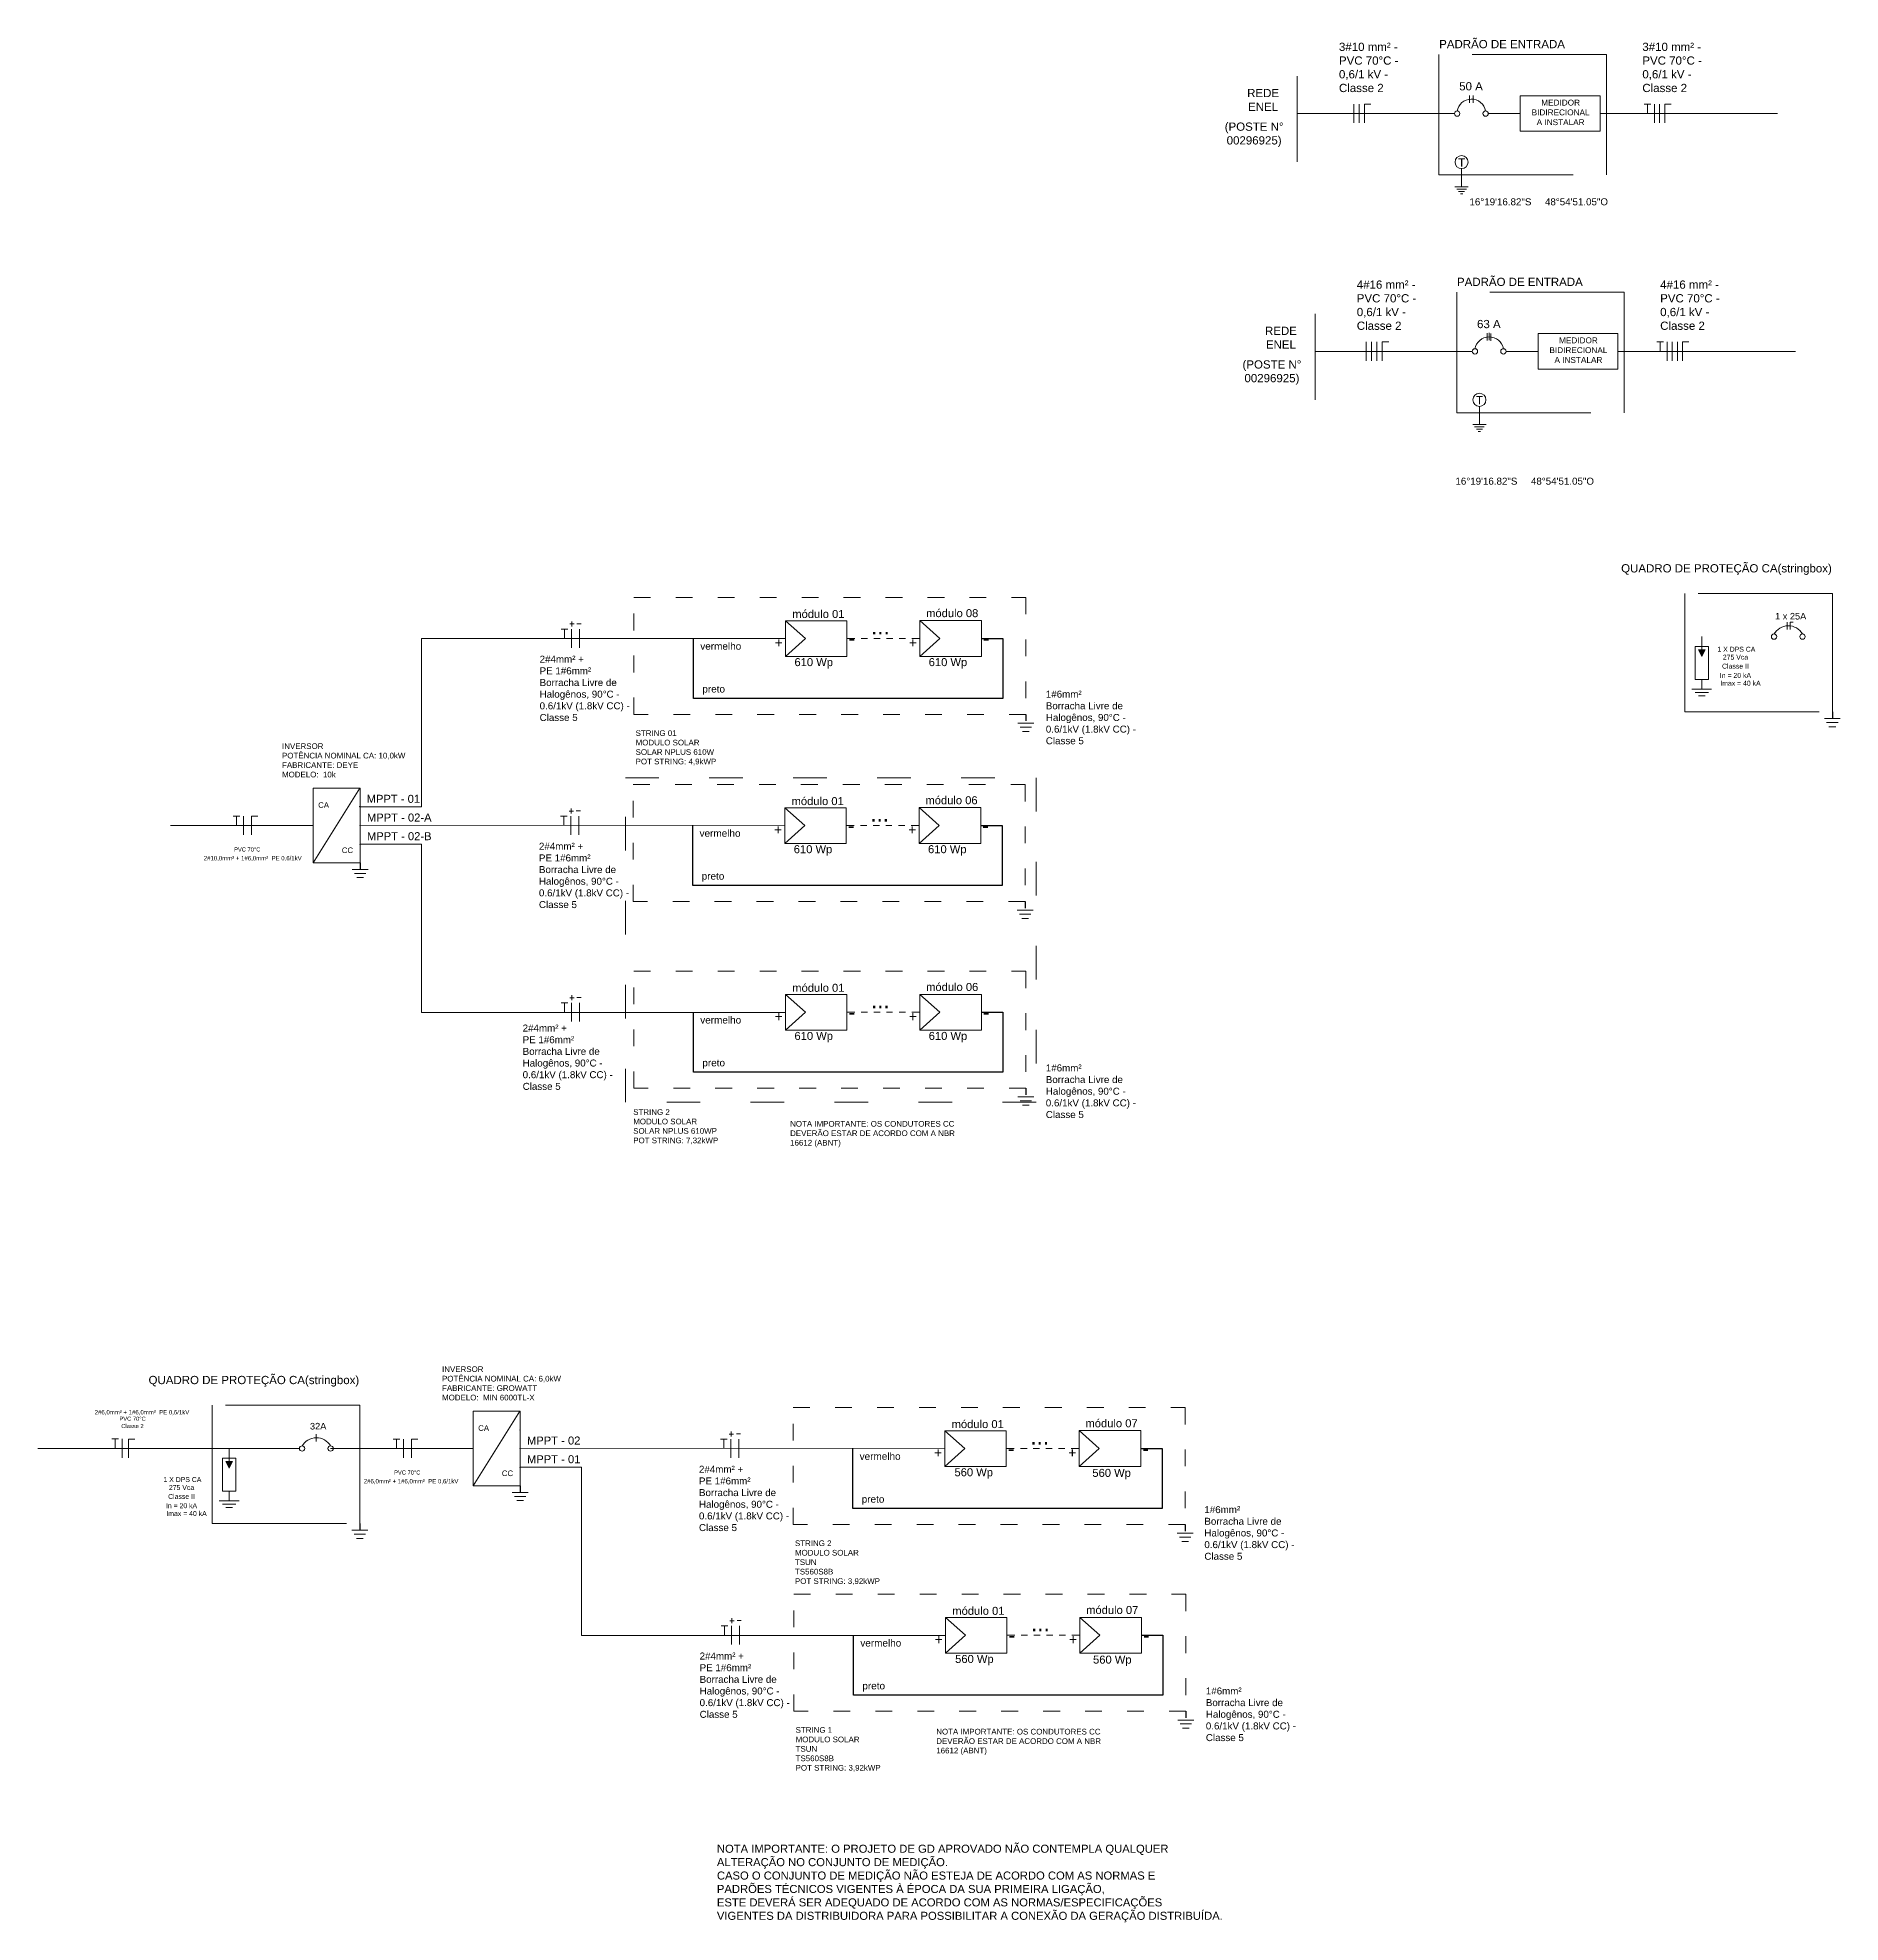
# Model space of a CAD drawing. Header units: centimetres. Extents: x -1416 to 19908, y -7962 to 7254.
# Drawn here: x -1416 to -771, y -1370 to -697 of the extents above; entities that cross this region are included whole.
import ezdxf
from ezdxf.enums import TextEntityAlignment as Align

# ---------------------------------------------------------------- set-up
doc = ezdxf.new("R2010")
doc.units = ezdxf.units.CM
doc.linetypes.add('ACAD_ISO03W100', pattern=[30, 12, -18])
doc.layers.get('0').update_dxf_attribs({"color": 4, "lineweight": 18})
for name, color, linetype, lineweight in [('LINHA DE CHAMADA', 1, 'Continuous', 18), ('PDF_Text', 7, 'Continuous', 15), ('PDF_UNIFILAR', 7, 'Continuous', 15), ('TEXTO CAR1', 7, 'Continuous', 25), ('TXT-02', 7, 'Continuous', 20), ('WY-ELE-DIAGRAMA', 2, 'Continuous', 18)]:
    doc.layers.add(name, color=color, linetype=linetype, lineweight=lineweight)
doc.layers.add('PDF_DIAGRAMA', color=92, linetype='Continuous', lineweight=15, true_color=0x00dd00)
doc.styles.add('arial', font='arial.ttf')
doc.styles.add('Arial$001', font='arial.ttf', dxfattribs={"height": 4.378104})
doc.styles.add('PDF Arial', font='arial.ttf')
doc.styles.add('STANDARD-0.1', font='arial.ttf', dxfattribs={"height": 0.1})
doc.styles.add('Style-Arial', font='arial.ttf')

msp = doc.modelspace()

# ---------------------------------------------------------------- texts
at = {"color": 7, "style": 'Arial$001'}
for s, height, p in [('2#10,0mm² + 1#6,0mm²  PE 0,6/1kV', 1.5413, (-1356.24, -990.57)), ('PVC 70°C', 1.473, (-1345.4, -987.42)), ('2#6,0mm² + 1#6,0mm²  PE 0,6/1kV', 1.5413, (-1395.22, -1188.61)), ('PVC 70°C', 1.473, (-1386.38, -1190.9)), ('Classe 2', 1.471, (-1385.72, -1193.51)), ('2#6,0mm² + 1#6,0mm²  PE 0,6/1kV', 1.5413, (-1299.04, -1213.26)), ('PVC 70°C', 1.473, (-1288.2, -1210.11))]:
    msp.add_text(s, height=height, dxfattribs=at).set_placement(p)
at = {"color": 7, "lineweight": 20, "insert": (-1172.83, -1342.41), "char_height": 4, "width": 187.3938, "attachment_point": 1}
msp.add_mtext('\\fArial|b0|i0|c0|p0;\\H2.87628011;NOTA IMPORTANTE: O PROJETO DE GD APROVADO NÃO CONTEMPLA QUALQUER\\PALTERAÇÃO NO CONJUNTO DE MEDIÇÃO. \\PCASO O CONJUNTO DE MEDIÇÃO NÃO ESTEJA DE ACORDO COM AS NORMAS E\\PPADRÕES TÉCNICOS VIGENTES À ÉPOCA DA SUA PRIMEIRA LIGAÇÃO, \\PESTE DEVERÁ SER ADEQUADO DE ACORDO COM AS NORMAS/ESPECIFICAÇÕES \\P\\ps*;VIGENTES DA DISTRIBUIDORA PARA POSSIBILITAR A CONEXÃO DA GERAÇÃO DISTRIBUÍDA.', dxfattribs=at)
at = {"layer": 'PDF_Text', "color": 7, "attachment_point": 7, "style": 'PDF Arial'}
for s, insert, char_height in [('...', (-1117.73, -909.84), 5.72), ('+', (-1152.2, -914.55), 3.58), ('-', (-1125.84, -913.8), 5.15), ('+', (-1104.21, -914.55), 3.58), ('-', (-1077.75, -913.8), 5.15), ('...', (-1117.98, -976.71), 5.72), ('+', (-1152.44, -981.42), 3.58), ('-', (-1126.08, -980.67), 5.15), ('+', (-1104.45, -981.42), 3.58), ('-', (-1077.99, -980.67), 5.15), ('...', (-1117.74, -1043.45), 5.72), ('+', (-1152.2, -1048.16), 3.58), ('-', (-1125.84, -1047.41), 5.15), ('+', (-1104.22, -1048.16), 3.58), ('-', (-1077.76, -1047.41), 5.15), ('...', (-1060.77, -1199.4), 5.72), ('+', (-1095.24, -1204.11), 3.58), ('-', (-1068.88, -1203.35), 5.15), ('+', (-1047.25, -1204.11), 3.58), ('-', (-1020.79, -1203.35), 5.15), ('...', (-1060.54, -1266.13), 5.72), ('+', (-1095, -1270.84), 3.58), ('-', (-1068.64, -1270.09), 5.15), ('+', (-1047.01, -1270.84), 3.58), ('-', (-1020.55, -1270.09), 5.15)]:
    msp.add_mtext(s, dxfattribs=dict(at, insert=insert, char_height=char_height))
at = {"layer": 'TEXTO CAR1', "color": 7, "lineweight": 9, "style": 'Style-Arial'}
for p in [(-904.82, -756.45), (-909.83, -856.31)]:
    msp.add_text(' 16°19\'16.82"S     48°54\'51.05"O   ', height=2.5, dxfattribs=at).set_placement(p)
at = {"layer": 'TXT-02', "color": 7, "linetype": 'ByBlock', "lineweight": 9, "style": 'arial'}
for p in [(-808.44, -916), (-1363.87, -1212.77)]:
    msp.add_text('1 X DPS CA', height=1.764, dxfattribs=at).set_placement(p, align=Align.CENTER)
at = {"layer": 'TXT-02', "color": 0, "linetype": 'ByBlock', "lineweight": 9, "style": 'arial'}
for s, p in [('Classe II', (-808.77, -922.05)), ('275 Vca', (-808.77, -918.84)), ('In = 20 kA', (-808.77, -925.35)), ('Imax = 40 kA', (-806.98, -928.15)), ('Classe II', (-1364.19, -1218.82)), ('275 Vca', (-1364.19, -1215.62)), ('In = 20 kA', (-1364.19, -1222.13)), ('Imax = 40 kA', (-1362.4, -1224.92))]:
    msp.add_text(s, height=1.764, dxfattribs=at).set_placement(p, align=Align.CENTER)
at = {"layer": 'TXT-02', "color": 7, "lineweight": 9}
for s, insert, char_height, width, attachment_point, style in [('3#10 mm² -\\PPVC 70°C -\\P0,6/1 kV - \\PClasse 2', (-950.49, -698.34), 2.94, 24.7378, 1, 'arial'), ('{PADRÃO DE ENTRADA}', (-869.72, -697.36), 2.94, 47.3191, 3, 'STANDARD-0.1'), ('3#10 mm² -\\PPVC 70°C -\\P0,6/1 kV - \\PClasse 2', (-842.05, -698.34), 2.94, 24.7378, 1, 'arial'), ('\\P50 A', (-903.29, -707.54), 2.94, 18.9536, 2, 'STANDARD-0.1'), ('REDE\\PENEL', (-977.6, -714.86), 2.94, 18.9536, 2, 'STANDARD-0.1'), ('MEDIDOR BIDIRECIONAL \\PA INSTALAR', (-871.26, -723.26), 2.1, 30.6165, 5, 'STANDARD-0.1'), ('{T}', (-906.64, -739.65), 2.94, 18.9536, 2, 'STANDARD-0.1'), ('4#16 mm² -\\PPVC 70°C -\\P0,6/1 kV - \\PClasse 2', (-944.12, -783.32), 2.94, 24.7378, 1, 'arial'), ('{PADRÃO DE ENTRADA}', (-863.35, -782.34), 2.94, 47.3191, 3, 'STANDARD-0.1'), ('4#16 mm² -\\PPVC 70°C -\\P0,6/1 kV - \\PClasse 2', (-835.68, -783.32), 2.94, 24.7378, 1, 'arial'), ('REDE\\PENEL', (-971.24, -799.84), 2.94, 18.9536, 2, 'STANDARD-0.1'), ('\\P63 A', (-896.92, -792.52), 2.94, 18.9536, 2, 'STANDARD-0.1'), ('MEDIDOR BIDIRECIONAL \\PA INSTALAR', (-864.9, -808.24), 2.1, 30.6165, 5, 'STANDARD-0.1'), ('{T}', (-900.28, -824.63), 2.94, 18.9536, 2, 'STANDARD-0.1'), ('QUADRO DE PROTEÇÃO CA(stringbox)', (-774.33, -884.73), 2.94, 73.4928, 3, 'STANDARD-0.1'), ('2#4mm² +^JPE 1#6mm²\\PBorracha Livre de Halogênos, 90°C - 0.6/1kV (1.8kV CC) - \\PClasse 5\\P', (-1236.19, -917.43), 2.5, 32.4468, 1, 'arial'), ('1#6mm²\\PBorracha Livre de Halogênos, 90°C - 0.6/1kV (1.8kV CC) - \\PClasse 5\\P', (-1055.26, -929.92), 2.5, 32.4468, 1, 'arial'), ('CA', (-1315.34, -969.8), 1.999, 87.969, 1, 'STANDARD-0.1'), ('CC', (-1306.9, -985.98), 1.999, 87.969, 1, 'STANDARD-0.1'), ('2#4mm² +^JPE 1#6mm²\\PBorracha Livre de Halogênos, 90°C - 0.6/1kV (1.8kV CC) - \\PClasse 5\\P', (-1236.44, -984.3), 2.5, 32.4468, 1, 'arial'), ('2#4mm² +^JPE 1#6mm²\\PBorracha Livre de Halogênos, 90°C - 0.6/1kV (1.8kV CC) - \\PClasse 5\\P', (-1242.26, -1049.27), 2.5, 32.4468, 1, 'arial'), ('1#6mm²\\PBorracha Livre de Halogênos, 90°C - 0.6/1kV (1.8kV CC) - \\PClasse 5\\P', (-1055.27, -1063.52), 2.5, 32.4468, 1, 'arial'), ('NOTA IMPORTANTE: OS CONDUTORES CC DEVERÃO ESTAR DE ACORDO COM A NBR 16612 (ABNT)', (-1146.66, -1083.73), 2.0286, 58.7349, 1, 'STANDARD-0.1'), ('QUADRO DE PROTEÇÃO CA(stringbox)', (-1300.67, -1174.85), 2.94, 73.4928, 3, 'STANDARD-0.1'), ('CA', (-1258.14, -1192.49), 1.999, 87.969, 1, 'STANDARD-0.1'), ('CC', (-1249.7, -1208.66), 1.999, 87.969, 1, 'STANDARD-0.1'), ('2#4mm² +^JPE 1#6mm²\\PBorracha Livre de Halogênos, 90°C - 0.6/1kV (1.8kV CC) - \\PClasse 5\\P', (-1179.24, -1206.98), 2.5, 32.4468, 1, 'arial'), ('1#6mm²\\PBorracha Livre de Halogênos, 90°C - 0.6/1kV (1.8kV CC) - \\PClasse 5\\P', (-998.6, -1221.4), 2.5, 32.4468, 1, 'arial'), ('2#4mm² +^JPE 1#6mm²\\PBorracha Livre de Halogênos, 90°C - 0.6/1kV (1.8kV CC) - \\PClasse 5\\P', (-1179, -1273.72), 2.5, 32.4468, 1, 'arial'), ('1#6mm²\\PBorracha Livre de Halogênos, 90°C - 0.6/1kV (1.8kV CC) - \\PClasse 5\\P', (-998.07, -1286.21), 2.5, 32.4468, 1, 'arial'), ('NOTA IMPORTANTE: OS CONDUTORES CC DEVERÃO ESTAR DE ACORDO COM A NBR 16612 (ABNT)', (-1094.43, -1300.99), 2.0286, 58.7349, 1, 'STANDARD-0.1')]:
    msp.add_mtext(s, dxfattribs=dict(at, insert=insert, char_height=char_height, width=width, attachment_point=attachment_point, style=style))
at = {"layer": 'TXT-02', "color": 6, "lineweight": 9}
for s, insert, char_height, width, attachment_point, style in [('\\C256;\\H2.94;(POSTE N° \\P00296925)', (-980.81, -726.87), 4, 50, 2, 'STANDARD-0.1'), ('\\C256;\\H2.94;(POSTE N° \\P00296925)', (-974.45, -811.86), 4, 50, 2, 'STANDARD-0.1'), ('{\\C256;módulo 06}', (-1098.3, -970.57), 2.8602, 32.0318, 7, 'PDF Arial'), ('\\C256;STRING 2\\PMODULO SOLAR\\PTSUN^J\\C7;TS560S8B^JPOT STRING: 3,92kWP', (-1144.93, -1233.65), 2.0286, 50, 1, 'STANDARD-0.1'), ('\\C256;STRING 1\\PMODULO SOLAR\\PTSUN^J\\C7;TS560S8B^JPOT STRING: 3,92kWP', (-1144.69, -1300.38), 2.0286, 50, 1, 'STANDARD-0.1')]:
    msp.add_mtext(s, dxfattribs=dict(at, insert=insert, char_height=char_height, width=width, attachment_point=attachment_point, style=style))
at = {"layer": 'TXT-02', "color": 6, "lineweight": 9, "char_height": 2.8602, "attachment_point": 7, "style": 'PDF Arial'}
for s, insert in [('\\C256;módulo 01\\P', (-1145.89, -903.99)), ('{\\C256;módulo 08}', (-1098.05, -903.7)), ('{\\C256;610 Wp}', (-1145.11, -922.02)), ('{\\C256;610 Wp}', (-1097.13, -922.02)), ('{\\C256;610 Wp}', (-1097.13, -922.02)), ('{\\C256;MPPT - 01}', (-1298.01, -970.06)), ('\\C256;módulo 01\\P', (-1146.14, -970.87)), ('{\\C256;MPPT - 02-A}', (-1297.91, -976.74)), ('{\\C256;MPPT - 02-B}', (-1297.91, -983.41)), ('{\\C256;610 Wp}', (-1145.36, -988.89)), ('{\\C256;610 Wp}', (-1097.37, -988.89)), ('\\C256;módulo 01\\P', (-1145.9, -1037.6)), ('{\\C256;módulo 06}', (-1098.06, -1037.3)), ('{\\C256;610 Wp}', (-1145.11, -1055.63)), ('{\\C256;610 Wp}', (-1097.13, -1055.63)), ('\\C256;módulo 01\\P', (-1088.94, -1193.55)), ('\\C256;módulo 07', (-1041.1, -1193.25)), ('\\C256;MPPT - 02\\P', (-1240.71, -1199.42)), ('\\C256;MPPT - 01\\P', (-1240.71, -1206.1)), ('\\C256;\\H2.86017309;560 Wp', (-1087.92, -1211.58)), ('\\C256;\\H2.86017309;560 Wp', (-1038.63, -1211.81)), ('\\C256;módulo 01\\P', (-1088.7, -1260.29)), ('\\C256;módulo 07', (-1040.86, -1259.99)), ('\\C256;\\H2.86017309;560 Wp', (-1087.68, -1278.31)), ('\\C256;\\H2.86017309;560 Wp', (-1038.39, -1278.55))]:
    msp.add_mtext(s, dxfattribs=dict(at, insert=insert))
at = {"layer": 'TXT-02', "color": 0, "lineweight": 9, "char_height": 2.352, "width": 15.1629, "attachment_point": 2, "style": 'STANDARD-0.1'}
for s, insert in [('1 x 25A', (-789.04, -902.14)), ('32A', (-1315.35, -1191.65))]:
    msp.add_mtext(s, dxfattribs=dict(at, insert=insert))
at = {"layer": 'TXT-02', "color": 7, "char_height": 2.548, "attachment_point": 7, "style": 'PDF Arial'}
for s, insert in [('vermelho', (-1178.77, -915.33)), ('preto', (-1178.04, -931.37)), ('vermelho', (-1179.02, -982.2)), ('preto', (-1178.28, -998.24)), ('vermelho', (-1178.78, -1048.94)), ('preto', (-1178.04, -1064.98)), ('vermelho', (-1121.81, -1204.89)), ('preto', (-1121.08, -1220.93)), ('vermelho', (-1121.57, -1271.62)), ('preto', (-1120.84, -1287.66))]:
    msp.add_mtext(s, dxfattribs=dict(at, insert=insert))
at = {"layer": 'TXT-02', "lineweight": 9, "char_height": 2.0286, "attachment_point": 1, "style": 'STANDARD-0.1'}
for s, insert, width in [('INVERSOR \\PPOTÊNCIA NOMINAL CA: 10,0kW\\PFABRICANTE: DEYE^JMODELO:  10k', (-1328.27, -948.75), 65), ('STRING 01^JMODULO SOLAR\\PSOLAR NPLUS 610W\\P{\\C7;POT STRING: 4,9kWP}', (-1201.88, -944.09), 50), ('STRING 2\\PMODULO SOLAR\\PSOLAR NPLUS 610WP\\P{\\C7;POT STRING: 7,32kWP}', (-1202.74, -1079.53), 50), ('INVERSOR \\PPOTÊNCIA NOMINAL CA: 6,0kW\\PFABRICANTE: GROWATT\\PMODELO:  MIN 6000TL-X\\P', (-1271.07, -1171.44), 65)]:
    msp.add_mtext(s, dxfattribs=dict(at, insert=insert, width=width))

# ---------------------------------------------------------------- hatches: boundary and pattern name
at = {"lineweight": 9}
for points in [[(-821.99, -915.32), (-819.64, -915.32), (-820.82, -917.67)], [(-1348.33, -1205.44), (-1345.98, -1205.44), (-1347.15, -1207.79)]]:
    msp.add_hatch(color=7, dxfattribs=at).paths.add_polyline_path(points)

# ---------------------------------------------------------------- linework, layer by layer
at = {"color": 7, "lineweight": 9}
for p, q in [((-945.18, -720.33), (-945.18, -727.01)), ((-943.27, -720.33), (-943.27, -727.01)), ((-943.27, -720.33), (-943.27, -727.01)), ((-941.35, -720.33), (-941.35, -727.01)), ((-941.35, -720.33), (-941.35, -727.01)), ((-941.35, -720.33), (-939.09, -720.33)), ((-839.03, -720.33), (-841.36, -720.33)), ((-840.22, -720.33), (-840.22, -723.67)), ((-840.22, -720.33), (-840.22, -723.67)), ((-837.71, -720.33), (-837.71, -727.01)), ((-835.88, -720.33), (-835.88, -727.01)), ((-835.88, -720.33), (-835.88, -727.01)), ((-834.06, -720.33), (-831.79, -720.33)), ((-834.06, -720.33), (-834.06, -727.01)), ((-834.06, -720.33), (-834.06, -727.01)), ((-906.66, -743.33), (-906.66, -749.87)), ((-906.66, -749.87), (-909.03, -749.87)), ((-906.66, -750.68), (-908.39, -750.68)), ((-906.66, -751.49), (-907.75, -751.49)), ((-906.66, -752.3), (-907.1, -752.3)), ((-906.66, -749.87), (-904.29, -749.87)), ((-906.66, -750.68), (-904.93, -750.68)), ((-906.66, -751.49), (-905.58, -751.49)), ((-906.66, -752.3), (-906.22, -752.3)), ((-940.72, -805.31), (-940.72, -811.99)), ((-938.81, -805.31), (-938.81, -811.99)), ((-936.9, -805.31), (-936.9, -811.99)), ((-936.9, -805.31), (-936.9, -811.99)), ((-934.99, -805.31), (-934.99, -811.99)), ((-934.99, -805.31), (-934.99, -811.99)), ((-934.99, -805.31), (-932.72, -805.31)), ((-834.49, -805.31), (-836.82, -805.31)), ((-835.68, -805.31), (-835.68, -808.65)), ((-835.68, -805.31), (-835.68, -808.65)), ((-833.17, -805.31), (-833.17, -811.99)), ((-831.34, -805.31), (-831.34, -811.99)), ((-829.52, -805.31), (-829.52, -811.99)), ((-829.52, -805.31), (-829.52, -811.99)), ((-827.69, -805.31), (-825.42, -805.31)), ((-827.69, -805.31), (-827.69, -811.99)), ((-827.69, -805.31), (-827.69, -811.99)), ((-900.29, -828.31), (-900.29, -834.85)), ((-900.29, -834.85), (-902.66, -834.85)), ((-900.29, -834.85), (-897.92, -834.85)), ((-900.29, -835.66), (-902.02, -835.66)), ((-900.29, -836.47), (-901.38, -836.47)), ((-900.29, -837.28), (-900.74, -837.28)), ((-900.29, -835.66), (-898.57, -835.66)), ((-900.29, -836.47), (-899.21, -836.47)), ((-900.29, -837.28), (-899.85, -837.28)), ((-1226.14, -907.91), (-1228.46, -907.91)), ((-1227.33, -907.91), (-1227.33, -911.25)), ((-1227.33, -907.91), (-1227.33, -911.25)), ((-1224.65, -906.08), (-1225.44, -906.08)), ((-1224.82, -907.91), (-1224.82, -914.59)), ((-1224.82, -907.91), (-1224.82, -914.59)), ((-1224.65, -905.21), (-1224.65, -906.95)), ((-1224.65, -906.08), (-1223.87, -906.08)), ((-1222.84, -906.01), (-1221.31, -906.01)), ((-1221.98, -907.91), (-1221.98, -914.59)), ((-1221.98, -907.91), (-1221.98, -914.59)), ((-1343.36, -974.78), (-1345.69, -974.78)), ((-1344.55, -974.78), (-1344.55, -978.12)), ((-1344.55, -974.78), (-1344.55, -978.12)), ((-1342.04, -974.78), (-1342.04, -981.46)), ((-1342.04, -974.78), (-1342.04, -981.46)), ((-1339.21, -974.78), (-1339.21, -981.46)), ((-1339.21, -974.78), (-1339.21, -981.46)), ((-1339.21, -974.78), (-1336.94, -974.78)), ((-1226.38, -974.78), (-1228.71, -974.78)), ((-1227.57, -974.78), (-1227.57, -978.12)), ((-1227.57, -974.78), (-1227.57, -978.12)), ((-1224.9, -972.95), (-1225.68, -972.95)), ((-1225.06, -974.78), (-1225.06, -981.46)), ((-1225.06, -974.78), (-1225.06, -981.46)), ((-1224.9, -972.08), (-1224.9, -973.82)), ((-1224.9, -972.95), (-1224.11, -972.95)), ((-1223.08, -972.88), (-1221.55, -972.88)), ((-1222.23, -974.78), (-1222.23, -981.46)), ((-1222.23, -974.78), (-1222.23, -981.46)), ((-1226.14, -1041.52), (-1228.47, -1041.52)), ((-1227.34, -1041.52), (-1227.34, -1044.86)), ((-1227.34, -1041.52), (-1227.34, -1044.86)), ((-1224.66, -1039.68), (-1225.44, -1039.68)), ((-1224.82, -1041.52), (-1224.82, -1048.2)), ((-1224.82, -1041.52), (-1224.82, -1048.2)), ((-1224.66, -1038.81), (-1224.66, -1040.55)), ((-1224.66, -1039.68), (-1223.88, -1039.68)), ((-1222.84, -1039.62), (-1221.32, -1039.62)), ((-1221.99, -1041.52), (-1221.99, -1048.2)), ((-1221.99, -1041.52), (-1221.99, -1048.2)), ((-1386.75, -1197.4), (-1389.08, -1197.4)), ((-1387.94, -1197.4), (-1387.94, -1200.74)), ((-1387.94, -1197.4), (-1387.94, -1200.74)), ((-1385.43, -1197.4), (-1385.43, -1204.08)), ((-1385.43, -1197.4), (-1385.43, -1204.08)), ((-1383.14, -1197.41), (-1383.14, -1204.09)), ((-1383.14, -1197.41), (-1383.14, -1204.09)), ((-1383.14, -1197.41), (-1380.88, -1197.41)), ((-1286.16, -1197.46), (-1288.49, -1197.46)), ((-1287.35, -1197.46), (-1287.35, -1200.8)), ((-1287.35, -1197.46), (-1287.35, -1200.8)), ((-1284.84, -1197.46), (-1284.84, -1204.14)), ((-1284.84, -1197.46), (-1284.84, -1204.14)), ((-1282.01, -1197.46), (-1282.01, -1204.14)), ((-1282.01, -1197.46), (-1282.01, -1204.14)), ((-1282.01, -1197.46), (-1279.74, -1197.46)), ((-1169.18, -1197.47), (-1171.51, -1197.47)), ((-1170.37, -1197.47), (-1170.37, -1200.81)), ((-1170.37, -1197.47), (-1170.37, -1200.81)), ((-1167.7, -1195.63), (-1168.48, -1195.63)), ((-1167.86, -1197.47), (-1167.86, -1204.15)), ((-1167.86, -1197.47), (-1167.86, -1204.15)), ((-1167.7, -1194.76), (-1167.7, -1196.5)), ((-1167.7, -1195.63), (-1166.91, -1195.63)), ((-1165.88, -1195.57), (-1164.35, -1195.57)), ((-1165.03, -1197.47), (-1165.03, -1204.15)), ((-1165.03, -1197.47), (-1165.03, -1204.15)), ((-1168.94, -1264.2), (-1171.27, -1264.2)), ((-1170.13, -1264.2), (-1170.13, -1267.54)), ((-1170.13, -1264.2), (-1170.13, -1267.54)), ((-1167.46, -1262.37), (-1168.24, -1262.37)), ((-1167.62, -1264.2), (-1167.62, -1270.88)), ((-1167.62, -1264.2), (-1167.62, -1270.88)), ((-1167.46, -1261.5), (-1167.46, -1263.24)), ((-1167.46, -1262.37), (-1166.67, -1262.37)), ((-1165.64, -1262.3), (-1164.11, -1262.3)), ((-1164.79, -1264.2), (-1164.79, -1270.88)), ((-1164.79, -1264.2), (-1164.79, -1270.88))]:
    msp.add_line(p, q, dxfattribs=at)
at = {"color": 7, "lineweight": 20}
for p, q in [((-789.17, -905.44), (-788.18, -905.44)), ((-1148.33, -911.32), (-1278.38, -911.32)), ((-1317.13, -978.12), (-1368.12, -978.12)), ((-1148.34, -1044.92), (-1278.39, -1044.92)), ((-1397.08, -1200.74), (-1415.6, -1200.74)), ((-1322.05, -1200.8), (-1397.08, -1200.74)), ((-1259.93, -1200.8), (-1310.92, -1200.8)), ((-1091.14, -1267.61), (-1221.19, -1267.61))]:
    msp.add_line(p, q, dxfattribs=at)
at = {"color": 0, "lineweight": 20}
for p, q in [((-1278.39, -971.45), (-1278.38, -911.32)), ((-1300.39, -971.44), (-1278.39, -971.45)), ((-1300.39, -984.8), (-1278.39, -984.8)), ((-1278.39, -984.8), (-1278.39, -1044.92)), ((-1243.19, -1207.48), (-1221.19, -1207.48)), ((-1221.19, -1207.48), (-1221.19, -1267.61))]:
    msp.add_line(p, q, dxfattribs=at)
at = {"color": 7, "linetype": 'Continuous', "lineweight": 9}
for p, q in [((-820.82, -915.32), (-820.82, -910.62)), ((-824.34, -929.43), (-817.29, -929.43)), ((-820.82, -929.43), (-820.82, -925.91)), ((-823.17, -930.61), (-818.46, -930.61)), ((-821.99, -931.79), (-819.64, -931.79)), ((-1347.15, -1205.44), (-1347.15, -1200.74)), ((-1347.15, -1219.55), (-1347.15, -1216.02)), ((-1350.68, -1219.55), (-1343.62, -1219.55)), ((-1349.5, -1220.73), (-1344.8, -1220.73)), ((-1348.33, -1221.9), (-1345.98, -1221.9))]:
    msp.add_line(p, q, dxfattribs=at)
at = {"color": 7, "linetype": 'ACAD_ISO03W100', "lineweight": 9, "ltscale": 4}
for points in [[(-914.78, -702.54), (-914.78, -745.62), (-854.87, -745.62), (-854.87, -702.54)], [(-908.41, -787.52), (-908.41, -830.6), (-848.51, -830.6), (-848.51, -787.52)], [(-826.91, -895.19), (-826.91, -937.54), (-774.14, -937.54), (-774.14, -895.19)], [(-1353.24, -1185.31), (-1353.24, -1227.66), (-1300.48, -1227.66), (-1300.48, -1185.31)]]:
    msp.add_lwpolyline(points, close=True, dxfattribs=at)
at = {"color": 7, "linetype": 'ACAD_ISO03W100', "lineweight": 9, "ltscale": 0.5}
for points in [[(-1062.39, -938.41), (-1202.53, -938.41), (-1202.53, -896.61), (-1062.39, -896.61)], [(-1062.64, -1005.28), (-1202.78, -1005.28), (-1202.78, -963.49), (-1062.64, -963.49)], [(-1062.4, -1072.02), (-1202.54, -1072.02), (-1202.54, -1030.22), (-1062.4, -1030.22)], [(-1005.43, -1227.96), (-1145.58, -1227.96), (-1145.58, -1186.17), (-1005.43, -1186.17)], [(-1005.19, -1294.7), (-1145.34, -1294.7), (-1145.34, -1252.91), (-1005.19, -1252.91)]]:
    msp.add_lwpolyline(points, close=True, dxfattribs=at)
at = {"color": 7, "lineweight": 9}
for points in [[(-1126.37, -917.67), (-1126.37, -904.96), (-1148.33, -904.96), (-1148.33, -917.67)], [(-1078.28, -917.67), (-1078.28, -904.86), (-1100.35, -904.86), (-1100.35, -917.67)], [(-1126.62, -984.54), (-1126.62, -971.83), (-1148.58, -971.83), (-1148.58, -984.54)], [(-1078.53, -984.54), (-1078.53, -971.73), (-1100.59, -971.73), (-1100.59, -984.54)], [(-1126.38, -1051.28), (-1126.38, -1038.57), (-1148.34, -1038.57), (-1148.34, -1051.28)], [(-1078.29, -1051.28), (-1078.29, -1038.47), (-1100.35, -1038.47), (-1100.35, -1051.28)], [(-1069.42, -1207.22), (-1069.42, -1194.52), (-1091.38, -1194.52), (-1091.38, -1207.22)], [(-1021.33, -1207.22), (-1021.33, -1194.42), (-1043.39, -1194.42), (-1043.39, -1207.22)], [(-1069.18, -1273.96), (-1069.18, -1261.25), (-1091.14, -1261.25), (-1091.14, -1273.96)], [(-1021.09, -1273.96), (-1021.09, -1261.15), (-1043.15, -1261.15), (-1043.15, -1273.96)]]:
    msp.add_lwpolyline(points, close=True, dxfattribs=at)
for points in [[(-1148.33, -917.67), (-1141.11, -911.27), (-1148.33, -904.96)], [(-1100.35, -917.67), (-1093.13, -911.27), (-1100.35, -904.86)], [(-1148.58, -984.54), (-1141.36, -978.14), (-1148.58, -971.83)], [(-1100.59, -984.54), (-1093.37, -978.14), (-1100.59, -971.73)], [(-1148.34, -1051.28), (-1141.12, -1044.87), (-1148.34, -1038.57)], [(-1100.35, -1051.28), (-1093.13, -1044.87), (-1100.35, -1038.47)], [(-1091.38, -1207.22), (-1084.16, -1200.82), (-1091.38, -1194.52)], [(-1043.39, -1207.22), (-1036.17, -1200.82), (-1043.39, -1194.42)], [(-1091.14, -1273.96), (-1083.92, -1267.56), (-1091.14, -1261.25)], [(-1043.15, -1273.96), (-1035.93, -1267.56), (-1043.15, -1261.15)]]:
    msp.add_lwpolyline(points, dxfattribs=at)
at = {"color": 7, "linetype": 'Continuous', "lineweight": 9}
for points in [[(-823.17, -925.91), (-823.17, -914.15), (-818.46, -914.15), (-818.46, -925.91)], [(-821.99, -915.32), (-819.64, -915.32), (-820.82, -917.67)], [(-1349.5, -1216.02), (-1349.5, -1204.26), (-1344.8, -1204.26), (-1344.8, -1216.02)], [(-1348.33, -1205.44), (-1345.98, -1205.44), (-1347.15, -1207.79)]]:
    msp.add_lwpolyline(points, close=True, dxfattribs=at)
at = {"color": 0, "linetype": 'ACAD_ISO03W100', "lineweight": 20}
msp.add_lwpolyline([(-1205.55, -961.14), (-1058.77, -961.14), (-1058.77, -1077.05), (-1205.55, -1077.05)], close=True, dxfattribs=at)
at = {"color": 7, "linetype": 'Continuous', "lineweight": 9}
for centre in [(-908.24, -723.67), (-898.07, -723.67), (-901.88, -808.65), (-891.7, -808.65), (-794.99, -910.62), (-784.81, -910.62), (-1321.1, -1200.8), (-1310.92, -1200.8)]:
    msp.add_circle(centre, 0.954, dxfattribs=at)
at = {"color": 7, "lineweight": 9}
for centre in [(-906.66, -740.99), (-900.29, -825.97)]:
    msp.add_circle(centre, 2.34, dxfattribs=at)
for centre, radius, start, end in [((-903.16, -723.67), 5.18, 10.61966, 170.84152), ((-896.79, -808.65), 5.18, 10.61966, 170.84152), ((-789.88, -912.6), 5.85, 30.11933, 151.34184), ((-1315.98, -1202.79), 5.85, 30.11933, 151.34184)]:
    msp.add_arc(centre, radius, start, end, dxfattribs=at)
at = {"color": 0, "lineweight": 20}
for p in [(-1300.46, -971.44), (-1300.43, -978.12), (-1300.39, -984.8), (-1243.25, -1194.13), (-1243.22, -1200.8), (-1243.19, -1207.48)]:
    msp.add_point(p, dxfattribs=at)
at = {"layer": 'LINHA DE CHAMADA', "color": 7, "lineweight": 9}
for p, q in [((-965.4, -710.29), (-965.4, -740.96)), ((-909.2, -723.67), (-965.4, -723.67)), ((-897.11, -723.67), (-885.68, -723.67)), ((-857.13, -723.67), (-793.7, -723.67)), ((-959.03, -795.27), (-959.03, -825.94)), ((-902.83, -808.65), (-959.03, -808.65)), ((-890.75, -808.65), (-879.32, -808.65)), ((-850.76, -808.65), (-787.33, -808.65)), ((-1300.43, -978.12), (-1148.58, -978.05)), ((-1291.96, -978.11), (-1291.96, -978.11)), ((-1243.22, -1200.8), (-1091.38, -1200.73)), ((-1234.76, -1200.79), (-1234.76, -1200.79))]:
    msp.add_line(p, q, dxfattribs=at)
for points in [[(-857.13, -717.33), (-885.68, -717.33), (-885.68, -730.01), (-857.13, -730.01)], [(-850.76, -802.31), (-879.32, -802.31), (-879.32, -814.99), (-850.76, -814.99)]]:
    msp.add_lwpolyline(points, close=True, dxfattribs=at)
for points in [[(-1126.37, -911.27), (-1123.53, -911.27)], [(-1121.29, -911.27), (-1118.95, -911.27)], [(-1116.71, -911.27), (-1114.48, -911.27)], [(-1112.24, -911.27), (-1110, -911.27)], [(-1107.67, -911.27), (-1105.43, -911.27)], [(-1103.19, -911.27), (-1100.35, -911.27)], [(-1126.62, -978.14), (-1123.77, -978.14)], [(-1121.53, -978.14), (-1119.2, -978.14)], [(-1116.96, -978.14), (-1114.72, -978.14)], [(-1112.49, -978.14), (-1110.25, -978.14)], [(-1107.91, -978.14), (-1105.67, -978.14)], [(-1103.44, -978.14), (-1100.59, -978.14)], [(-1126.38, -1044.87), (-1123.53, -1044.87)], [(-1121.3, -1044.87), (-1118.96, -1044.87)], [(-1116.72, -1044.87), (-1114.48, -1044.87)], [(-1112.25, -1044.87), (-1110.01, -1044.87)], [(-1107.67, -1044.87), (-1105.44, -1044.87)], [(-1103.2, -1044.87), (-1100.35, -1044.87)], [(-1069.42, -1200.82), (-1066.57, -1200.82)], [(-1064.33, -1200.82), (-1061.99, -1200.82)], [(-1059.76, -1200.82), (-1057.52, -1200.82)], [(-1055.28, -1200.82), (-1053.05, -1200.82)], [(-1050.71, -1200.82), (-1048.47, -1200.82)], [(-1046.24, -1200.82), (-1043.39, -1200.82)], [(-1069.18, -1267.56), (-1066.33, -1267.56)], [(-1064.09, -1267.56), (-1061.76, -1267.56)], [(-1059.52, -1267.56), (-1057.28, -1267.56)], [(-1055.05, -1267.56), (-1052.81, -1267.56)], [(-1050.47, -1267.56), (-1048.23, -1267.56)], [(-1046, -1267.56), (-1043.15, -1267.56)]]:
    msp.add_lwpolyline(points, dxfattribs=at)
at = {"layer": 'PDF_DIAGRAMA', "color": 7, "lineweight": 0}
for points in [[(-1065.26, -941.55), (-1059.57, -941.55)], [(-1064.45, -942.97), (-1060.38, -942.97)], [(-776.99, -939.88), (-771.3, -939.88)], [(-776.18, -941.31), (-772.11, -941.31)], [(-775.36, -942.83), (-772.92, -942.83)], [(-1063.64, -944.5), (-1061.2, -944.5)], [(-1303.21, -993.81), (-1297.51, -993.81)], [(-1302.39, -995.23), (-1298.33, -995.23)], [(-1301.58, -996.76), (-1299.14, -996.76)], [(-1065.51, -1008.42), (-1059.82, -1008.42)], [(-1064.7, -1009.84), (-1060.63, -1009.84)], [(-1063.88, -1011.37), (-1061.44, -1011.37)], [(-1065.27, -1075.16), (-1059.58, -1075.16)], [(-1064.46, -1076.58), (-1060.39, -1076.58)], [(-1063.64, -1078.1), (-1061.2, -1078.1)], [(-1246.01, -1216.49), (-1240.31, -1216.49)], [(-1245.19, -1217.92), (-1241.13, -1217.92)], [(-1244.38, -1219.44), (-1241.94, -1219.44)], [(-1303.32, -1230), (-1297.63, -1230)], [(-1302.51, -1231.43), (-1298.44, -1231.43)], [(-1008.31, -1231.1), (-1002.61, -1231.1)], [(-1007.49, -1232.53), (-1003.43, -1232.53)], [(-1301.7, -1232.95), (-1299.26, -1232.95)], [(-1006.68, -1234.05), (-1004.24, -1234.05)], [(-1008.07, -1297.84), (-1002.37, -1297.84)], [(-1007.25, -1299.26), (-1003.19, -1299.26)], [(-1006.44, -1300.79), (-1004, -1300.79)]]:
    msp.add_lwpolyline(points, dxfattribs=at)
at = {"layer": 'PDF_UNIFILAR', "color": 7, "lineweight": 25}
for points in [[(-1078.28, -911.27), (-1070.66, -911.27), (-1070.66, -932.72), (-1181.18, -932.72), (-1181.16, -911.29), (-1181.16, -911.29)], [(-1062.39, -938.41), (-1062.39, -940.75)], [(-774.14, -937.54), (-774.14, -939.88)], [(-1078.53, -978.14), (-1070.91, -978.14), (-1070.91, -999.59), (-1181.42, -999.59), (-1181.41, -978.16), (-1181.41, -978.16)], [(-1300.36, -991.47), (-1300.36, -993.81)], [(-1062.64, -1005.28), (-1062.64, -1007.62)], [(-1078.29, -1044.87), (-1070.67, -1044.87), (-1070.67, -1066.32), (-1181.18, -1066.32), (-1181.17, -1044.9), (-1181.17, -1044.9)], [(-1062.4, -1072.02), (-1062.4, -1074.36)], [(-1021.33, -1200.82), (-1013.7, -1200.82), (-1013.7, -1222.27), (-1124.22, -1222.27), (-1124.21, -1200.85), (-1124.21, -1200.85)], [(-1243.16, -1214.16), (-1243.16, -1216.49)], [(-1300.48, -1227.66), (-1300.48, -1230)], [(-1005.43, -1227.96), (-1005.43, -1230.3)], [(-1021.09, -1267.56), (-1013.46, -1267.56), (-1013.46, -1289.01), (-1123.98, -1289.01), (-1123.97, -1267.58), (-1123.97, -1267.58)], [(-1005.19, -1294.7), (-1005.19, -1297.04)]]:
    msp.add_lwpolyline(points, dxfattribs=at)
at = {"layer": 'WY-ELE-DIAGRAMA', "color": 7, "lineweight": 9}
for p, q in [((-903.89, -717.16), (-903.89, -719.78)), ((-902.52, -717.25), (-902.52, -719.86)), ((-897.52, -802.14), (-897.52, -804.76)), ((-896.85, -802.09), (-896.85, -804.71)), ((-896.16, -802.23), (-896.16, -804.84)), ((-790.31, -905.41), (-790.31, -908.03)), ((-789.17, -905.44), (-789.17, -908.05)), ((-1317.13, -991.47), (-1300.49, -964.77)), ((-1259.93, -1214.16), (-1243.29, -1187.45)), ((-1316.06, -1195.63), (-1316.06, -1198.24))]:
    msp.add_line(p, q, dxfattribs=at)
for points in [[(-1317.13, -964.77), (-1300.36, -964.77), (-1300.36, -991.47), (-1317.13, -991.47)], [(-1259.93, -1187.45), (-1243.16, -1187.45), (-1243.16, -1214.16), (-1259.93, -1214.16)]]:
    msp.add_lwpolyline(points, close=True, dxfattribs=at)

msp.set_redraw_order([(e.dxf.handle, doc.entitydb.next_handle()) for e in msp.query("TEXT MTEXT ATTDEF DIMENSION ARC_DIMENSION")])  # texts and dimensions are drawn at this point

doc.saveas('drawing.dxf')
